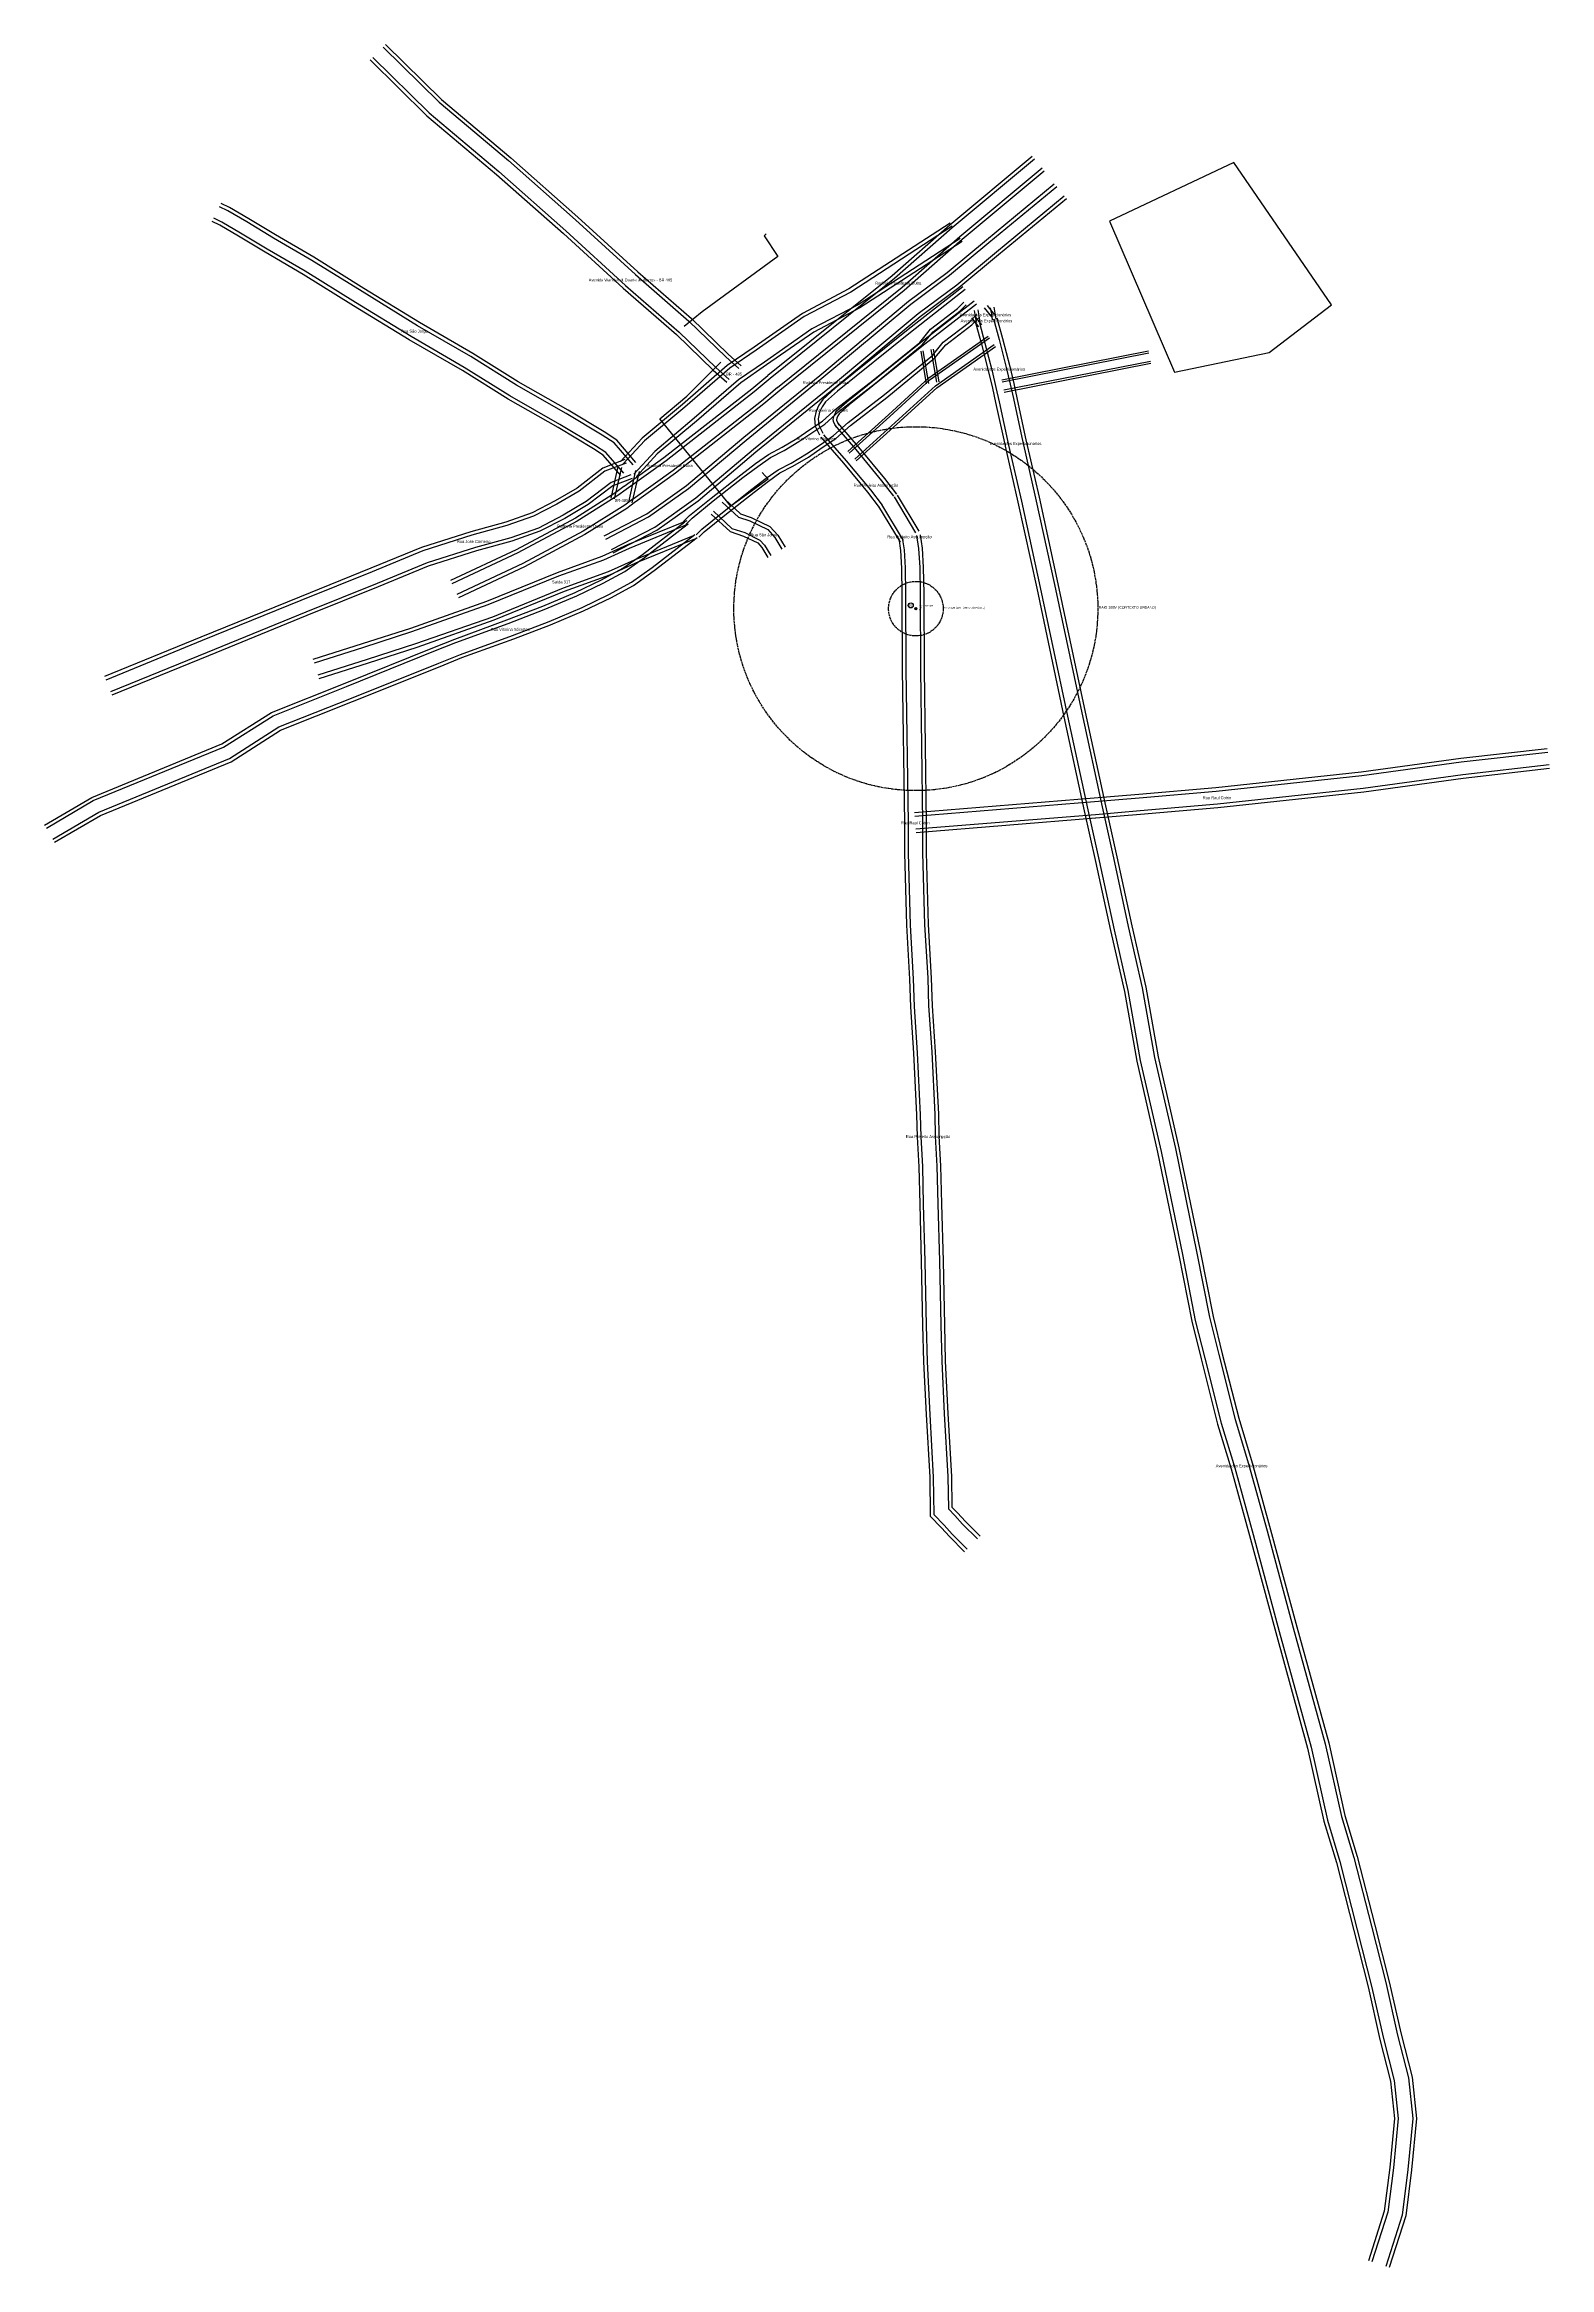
# Model space of a CAD drawing. Header units: metres. Extents: x 544523 to 545350, y 7511607 to 7512829.
import ezdxf
from ezdxf.enums import TextEntityAlignment as Align

# ---------------------------------------------------------------- set-up
doc = ezdxf.new("R2010")
doc.units = ezdxf.units.M
doc.linetypes.add('DASHED', pattern=[1.524, 1.27, -0.254])
for name, color, linetype in [('OBSTRUCOES_EDIF', 1, 'Continuous'), ('POSTES', 3, 'Continuous'), ('POSTES_DESCRICAO', 2, 'Continuous'), ('POSTES_NUMERO', 4, 'Continuous'), ('RAIO_INSPECAO_100M', 5, 'DASHED'), ('RAIO_INSPECAO_15M', 6, 'DASHED'), ('VIAS_BORDO', 8, 'Continuous'), ('VIAS_CALCADA', 9, 'Continuous')]:
    doc.layers.add(name, color=color, linetype=linetype)

msp = doc.modelspace()

# ---------------------------------------------------------------- linework, layer by layer
at = {"layer": 'OBSTRUCOES_EDIF'}
msp.add_lwpolyline([(545230.4, 7512685.9), (545176.7, 7512764.1), (545108.4, 7512732), (545144.2, 7512648.9), (545196.2, 7512659.8), (545230.4, 7512685.9)], close=True, dxfattribs=at)
at = {"layer": 'POSTES'}
for p, q in [((545001.3, 7512519), (545002.7, 7512519)), ((545002, 7512518.3), (545002, 7512519.7))]:
    msp.add_line(p, q, dxfattribs=at)
for radius in [0.6, 0.25]:
    msp.add_circle((545002, 7512519), radius, dxfattribs=at)
at = {"layer": 'POSTES_NUMERO'}
msp.add_circle((544999.2, 7512520.8), 1.4, dxfattribs=at)
at = {"layer": 'RAIO_INSPECAO_100M'}
msp.add_circle((545002, 7512519), 100, dxfattribs=at)
at = {"layer": 'RAIO_INSPECAO_15M'}
msp.add_circle((545002, 7512519), 15, dxfattribs=at)
at = {"layer": 'VIAS_BORDO'}
for points in [[(544703.6, 7512821.9), (544734.6, 7512791.4), (544772.9, 7512759.2), (544809.6, 7512726.7), (544842.5, 7512696.6), (544871.9, 7512671), (544892, 7512651.5), (544899.4, 7512644.9)], [(544709.2, 7512827.6), (544740, 7512797.4), (544778.1, 7512765.2), (544814.9, 7512732.6), (544847.9, 7512702.6), (544877.3, 7512676.9), (544897.5, 7512657.4), (544904.8, 7512650.9)], [(545067.2, 7512766), (545022, 7512728.3), (544990.2, 7512700.4), (544921.9, 7512645.5)], [(545071.4, 7512761), (545026.2, 7512723.3), (544994.4, 7512695.4), (544926, 7512640.4)], [(544831.7, 7512557.2), (544855.1, 7512569.4), (544877.1, 7512585.1), (544908.7, 7512611.6), (544950.4, 7512645.7), (544999.2, 7512686.3), (545020.5, 7512702.2), (545042.1, 7512720.2), (545079.4, 7512750.9)], [(544834.7, 7512551.5), (544858.5, 7512563.8), (544881.1, 7512579.9), (544912.8, 7512606.6), (544954.6, 7512640.6), (545003.2, 7512681.2), (545024.5, 7512697), (545046.3, 7512715.1), (545083.5, 7512745.9)], [(544841.5, 7512593.4), (544831.6, 7512604.8), (544826, 7512608.5), (544806.4, 7512620.2), (544778.9, 7512635.9), (544753.8, 7512651.6), (544724.6, 7512668.5), (544694, 7512687.2), (544666.4, 7512704.4), (544645.5, 7512716.6), (544630.8, 7512725.4), (544620.6, 7512731.4), (544616.2, 7512733.6)], [(544846.7, 7512598), (544836.2, 7512610.1), (544829.7, 7512614.4), (544809.9, 7512626.3), (544782.5, 7512641.9), (544757.4, 7512657.6), (544728.2, 7512674.5), (544697.7, 7512693.2), (544670.1, 7512710.4), (544649.1, 7512722.6), (544634.4, 7512731.5), (544623.9, 7512737.6), (544619.3, 7512739.9)], [(545021.9, 7512729.1), (544966.2, 7512692.9), (544940.7, 7512679.5), (544914.3, 7512661.1), (544899.7, 7512651.1), (544875, 7512629.7), (544852.9, 7512611.2), (544841.2, 7512598.5)], [(545026.3, 7512722.4), (544970.3, 7512686), (544944.9, 7512672.7), (544918.8, 7512654.5), (544904.6, 7512644.7), (544880.2, 7512623.6), (544858.5, 7512605.4), (544847, 7512593)], [(545029.1, 7512694.3), (544999, 7512670.8), (544958.9, 7512638.6), (544952.3, 7512632.6), (544950.5, 7512629.9), (544949.1, 7512626.9), (544948.3, 7512623.4), (544948.6, 7512619.8), (544950.8, 7512615.4)], [(544875.6, 7512565.3), (544879, 7512568.7), (544890.7, 7512578.2), (544907, 7512591), (544915.1, 7512597.2), (544922.1, 7512602.1), (544929.6, 7512606), (544937.7, 7512610.8), (544944.9, 7512615.7), (544951.9, 7512620.4), (544959.7, 7512627.4), (544979.9, 7512642.9), (545005.5, 7512663.9), (545011.5, 7512671.2), (545026.1, 7512682.4), (545029.7, 7512686)], [(545034, 7512688), (545003.9, 7512664.6), (544964.1, 7512632.5), (544958.3, 7512627.3), (544957.4, 7512626), (544956.7, 7512624.4), (544956.4, 7512622.9), (544956.5, 7512622), (544958, 7512619)], [(545037.3, 7512676.6), (545036.8, 7512679.9), (545036.2, 7512683.2)], [(545039.6, 7512684.4), (545043.5, 7512679.3)], [(545044.2, 7512677.8), (545043.7, 7512681.1), (545043.1, 7512684.4)], [(544881.3, 7512559.6), (544884.4, 7512562.7), (544895.7, 7512571.9), (544911.9, 7512584.7), (544919.8, 7512590.7), (544926.3, 7512595.3), (544933.4, 7512599), (544942, 7512604), (544949.4, 7512609.1), (544956.8, 7512614.1), (544964.8, 7512621.3), (544984.8, 7512636.7), (545011.1, 7512658.2), (545017.1, 7512665.4), (545031.4, 7512676.4), (545035.4, 7512680.4)], [(545034.1, 7512680.1), (545038, 7512675)], [(545036.9, 7512676.1), (545040, 7512664.9), (545044, 7512649.6), (545046, 7512640.6), (545047.8, 7512632.7)], [(545044.6, 7512678.2), (545047.7, 7512667), (545051.7, 7512651.5), (545053.8, 7512642.3), (545055.6, 7512634.4)], [(544965.4, 7512604.5), (544987.7, 7512624.6), (545009.9, 7512644.9), (545042.5, 7512667.8)], [(544968.4, 7512601.1), (544990.7, 7512621.3), (545012.8, 7512641.4), (545045.1, 7512664.1)], [(545009.1, 7512642.8), (545006.1, 7512660.7)], [(545013.6, 7512643.5), (545010.5, 7512661.4)], [(545049.5, 7512643.6), (545130, 7512659.5)], [(544921.9, 7512645.5), (544913.1, 7512638.1), (544864.8, 7512600.2), (544842.8, 7512584.5)], [(545050.3, 7512639.2), (545130.9, 7512655)], [(544926, 7512640.5), (544917.2, 7512633.1), (544868.7, 7512595), (544846.6, 7512579.2)], [(545055.6, 7512634.4), (545060.7, 7512610.5)], [(545047.8, 7512632.7), (545052.9, 7512608.8)], [(544951.3, 7512614.6), (544963.8, 7512600.2), (544977, 7512584.3), (544983.5, 7512575.9)], [(544957.4, 7512619.8), (544969.9, 7512605.4), (544983.2, 7512589.3), (544989.8, 7512580.8)], [(545052.9, 7512608.8), (545060, 7512578), (545070.4, 7512530.6), (545085.3, 7512460), (545096.5, 7512408.4), (545102.8, 7512380.4), (545110.9, 7512342.5), (545118.5, 7512309.1), (545125.3, 7512270.7), (545136.8, 7512220.7), (545148.5, 7512164.2), (545155.5, 7512127.9), (545160.8, 7512107.2), (545169.8, 7512071.4), (545177.2, 7512046.9), (545187.3, 7512010.2), (545201.7, 7511956.9), (545219.2, 7511893.3), (545228.2, 7511853.2), (545235, 7511830.6), (545244.5, 7511793.1), (545252.4, 7511762.1), (545259, 7511733.3), (545264.9, 7511710.2), (545267.1, 7511689.4), (545264.4, 7511662.2), (545261.4, 7511637.9), (545252.6, 7511610.5)], [(545060.7, 7512610.6), (545067.8, 7512579.8), (545078.2, 7512532.3), (545093.2, 7512461.7), (545104.3, 7512410.1), (545110.6, 7512382.1), (545118.7, 7512344.3), (545126.4, 7512310.7), (545133.2, 7512272.3), (545144.6, 7512222.4), (545156.3, 7512165.8), (545163.3, 7512129.6), (545168.5, 7512109.1), (545177.5, 7512073.5), (545184.8, 7512049.1), (545195, 7512012.3), (545209.4, 7511959), (545226.9, 7511895.3), (545235.9, 7511855.2), (545242.7, 7511832.8), (545252.3, 7511795.1), (545260.2, 7511764), (545266.7, 7511735.2), (545272.8, 7511711.6), (545275.1, 7511689.4), (545272.3, 7511661.3), (545269.2, 7511636.2), (545260.2, 7511608.1)], [(544842.8, 7512599), (544831, 7512594.5), (544817, 7512583.6), (544804.8, 7512576.4), (544791.9, 7512569.8), (544777.3, 7512564.7), (544758, 7512559.3), (544731, 7512550.8), (544703.2, 7512539.3), (544664, 7512523.5), (544609.9, 7512501.5), (544556.8, 7512479.8)], [(544840.2, 7512596.6), (544836.3, 7512579.4)], [(544845.3, 7512592.5), (544834.5, 7512588.3), (544820.9, 7512577.8), (544808.2, 7512570.3), (544794.6, 7512563.3), (544779.4, 7512558), (544760, 7512552.6), (544733.4, 7512544.2), (544705.9, 7512532.8), (544666.7, 7512517), (544612.5, 7512495), (544559.5, 7512473.3)], [(544842.8, 7512584.5), (544838.3, 7512581.2), (544815.9, 7512567.1), (544783.2, 7512549.6), (544747.1, 7512532.7)], [(544848, 7512594.9), (544844.1, 7512577.6)], [(544846.7, 7512579.3), (544842, 7512575.8), (544819.1, 7512561.5), (544786.1, 7512543.8), (544749.8, 7512526.8)], [(544890.8, 7512572.5), (544900.9, 7512563.1), (544908, 7512560.8), (544916.3, 7512556.7), (544918.9, 7512553.9), (544922.3, 7512548.2)], [(544895.6, 7512577.6), (544904.6, 7512569.3), (544910.7, 7512567.2), (544920.6, 7512562.5), (544924.6, 7512558.1), (544928.4, 7512551.7)], [(544983.2, 7512576.3), (544995, 7512556.5)], [(544990.1, 7512580.4), (545001.9, 7512560.6)], [(544524.2, 7512398.3), (544549.9, 7512413.5), (544621.6, 7512442.9), (544648.8, 7512460.2), (544689.2, 7512476.3), (544737.2, 7512495.6), (544749.3, 7512500.5), (544777.9, 7512510.9), (544797.8, 7512518.5), (544815.7, 7512526), (544830.2, 7512533.1), (544842.1, 7512539.5), (544852.9, 7512547.2), (544876.3, 7512565.2)], [(544671.5, 7512489.3), (544698.6, 7512497.9), (544725, 7512506.4), (544767, 7512521.2), (544805.8, 7512537), (544830.5, 7512545.9), (544844.6, 7512552.3), (544877.1, 7512565.7)], [(544527.7, 7512392.3), (544553.1, 7512407.2), (544624.8, 7512436.6), (544652, 7512454), (544691.8, 7512469.8), (544739.8, 7512489.1), (544751.8, 7512493.9), (544780.4, 7512504.3), (544800.5, 7512512), (544818.6, 7512519.7), (544833.3, 7512526.8), (544845.8, 7512533.5), (544857.1, 7512541.6), (544880.6, 7512559.7)], [(544673.6, 7512482.6), (544700.7, 7512491.2), (544727.3, 7512499.8), (544769.5, 7512514.6), (544808.3, 7512530.4), (544833.1, 7512539.5), (544847.4, 7512545.9), (544879.8, 7512559.2)], [(544994.5, 7512557.9), (544995.6, 7512551.3), (544996.1, 7512541.4), (544996.3, 7512527.2), (544996.5, 7512485.5), (544997.7, 7512401.3), (544997.7, 7512384.8), (544998.8, 7512345.1), (545000.5, 7512315.6), (545001, 7512300.3), (545002.8, 7512274.9), (545004.4, 7512240.8), (545004.7, 7512228.8), (545005.6, 7512212.4), (545006.1, 7512191.8), (545007, 7512160.2), (545007.7, 7512125.3), (545008.2, 7512105.2), (545009.6, 7512076.2), (545011.6, 7512041.8), (545011.9, 7512021.2), (545017.6, 7512015.3), (545021.9, 7512010.5), (545030.2, 7512002.2)], [(545002.4, 7512559.2), (545003.5, 7512552.1), (545004.1, 7512541.7), (545004.3, 7512527.3), (545004.5, 7512485.6), (545005.7, 7512401.4), (545005.7, 7512384.9), (545006.8, 7512345.4), (545008.5, 7512315.9), (545009, 7512300.7), (545010.7, 7512275.4), (545012.4, 7512241.1), (545012.7, 7512229.1), (545013.6, 7512212.7), (545014.1, 7512192), (545015, 7512160.4), (545015.7, 7512125.4), (545016.2, 7512105.5), (545017.6, 7512076.6), (545019.6, 7512042.1), (545019.9, 7512024.4), (545023.4, 7512020.7), (545027.7, 7512016), (545035.8, 7512007.9)], [(545349.2, 7512440), (545301.7, 7512434.7), (545247.1, 7512427.1), (545167.1, 7512418.6), (545124.7, 7512414.9), (545100.1, 7512412.8)], [(545350, 7512433.1), (545302.6, 7512427.7), (545247.9, 7512420.2), (545167.8, 7512411.6), (545125.3, 7512407.9), (545100.7, 7512405.8)], [(545100.1, 7512412.8), (545001.5, 7512404.8)], [(545100.7, 7512405.8), (545002, 7512397.9)]]:
    msp.add_lwpolyline(points, dxfattribs=at)
at = {"layer": 'VIAS_CALCADA'}
for points in [[(544710.6, 7512829), (544741.4, 7512798.8), (544779.5, 7512766.7), (544816.3, 7512734.1), (544849.2, 7512704.1), (544878.7, 7512678.4), (544898.9, 7512658.9), (544906.1, 7512652.4)], [(544702.2, 7512820.5), (544733.3, 7512789.9), (544771.6, 7512757.6), (544808.3, 7512725.2), (544841.2, 7512695.2), (544870.5, 7512669.6), (544890.7, 7512650.1), (544898.1, 7512643.4)], [(545065.9, 7512767.5), (545020.7, 7512729.8), (544988.9, 7512701.9), (544920.7, 7512647.1)], [(545072.6, 7512759.5), (545027.5, 7512721.8), (544995.6, 7512693.9), (544927.2, 7512638.9)], [(544830.8, 7512559), (544854.1, 7512571.1), (544875.9, 7512586.6), (544907.4, 7512613.2), (544949.2, 7512647.2), (544997.9, 7512687.9), (545019.2, 7512703.7), (545040.8, 7512721.7), (545078.1, 7512752.4)], [(544835.6, 7512549.7), (544859.6, 7512562.1), (544882.3, 7512578.3), (544914.1, 7512605.1), (544955.8, 7512639.1), (545004.4, 7512679.6), (545025.7, 7512695.5), (545047.5, 7512713.6), (545084.8, 7512744.3)], [(544839.9, 7512592.1), (544830.2, 7512603.3), (544824.9, 7512606.8), (544805.4, 7512618.5), (544777.9, 7512634.2), (544752.8, 7512649.9), (544723.6, 7512666.8), (544693, 7512685.5), (544665.4, 7512702.7), (544644.5, 7512714.9), (544629.8, 7512723.7), (544619.6, 7512729.7), (544615.3, 7512731.8)], [(544848.2, 7512599.4), (544837.6, 7512611.6), (544830.8, 7512616.1), (544810.9, 7512628), (544783.5, 7512643.7), (544758.5, 7512659.3), (544729.2, 7512676.2), (544698.7, 7512694.9), (544671.1, 7512712.1), (544650.1, 7512724.4), (544635.4, 7512733.2), (544624.8, 7512739.4), (544620.2, 7512741.6)], [(545020.8, 7512730.8), (544965.2, 7512694.7), (544939.7, 7512681.2), (544913.1, 7512662.7), (544898.4, 7512652.7), (544873.7, 7512631.2), (544851.6, 7512612.7), (544839.7, 7512599.8)], [(545027.4, 7512720.8), (544971.3, 7512684.3), (544945.9, 7512671), (544920, 7512652.9), (544905.8, 7512643.1), (544881.5, 7512622.1), (544859.8, 7512604), (544848.5, 7512591.7)], [(544919.7, 7512724.9), (544918.7, 7512723.8), (544926.2, 7512712.5), (544884.5, 7512682.1), (544874.6, 7512674)], [(545027.9, 7512695.9), (544997.7, 7512672.4), (544957.6, 7512640.1), (544950.8, 7512633.9), (544948.7, 7512630.9), (544947.2, 7512627.6), (544946.3, 7512623.5), (544946.7, 7512619.2), (544949, 7512614.6)], [(544874.2, 7512566.7), (544877.7, 7512570.2), (544889.5, 7512579.8), (544905.8, 7512592.6), (544913.9, 7512598.8), (544921.1, 7512603.8), (544928.6, 7512607.8), (544936.6, 7512612.5), (544943.8, 7512617.4), (544950.7, 7512622), (544958.4, 7512629), (544978.6, 7512644.5), (545004.1, 7512665.3), (545010.1, 7512672.6), (545024.8, 7512683.9), (545028.3, 7512687.5)], [(545035.3, 7512686.4), (545005.2, 7512663), (544965.4, 7512631), (544959.9, 7512626), (544959.2, 7512625), (544958.6, 7512623.7), (544958.4, 7512622.8), (544958.4, 7512622.5), (544959.7, 7512619.9)], [(545035.3, 7512676.3), (545034.8, 7512679.6), (545034.2, 7512682.9)], [(545041.2, 7512685.6), (545045.1, 7512680.6)], [(545046.2, 7512678.1), (545045.6, 7512681.4), (545045.1, 7512684.7)], [(544882.7, 7512558.2), (544885.7, 7512561.2), (544897, 7512570.4), (544913.1, 7512583.1), (544921, 7512589.1), (544927.3, 7512593.6), (544934.4, 7512597.3), (544943.1, 7512602.3), (544950.5, 7512607.5), (544958.1, 7512612.5), (544966.1, 7512619.7), (544986.1, 7512635.1), (545012.5, 7512656.8), (545018.5, 7512663.9), (545032.7, 7512674.9), (545036.8, 7512679)], [(545032.5, 7512678.9), (545036.4, 7512673.8)], [(545035, 7512675.6), (545038, 7512664.4), (545042, 7512649.1), (545044.1, 7512640.1), (545045.8, 7512632.2)], [(545046.5, 7512678.8), (545049.6, 7512667.5), (545053.7, 7512652), (545055.8, 7512642.7), (545057.5, 7512634.8)], [(544964.6, 7512605.4), (544986.9, 7512625.5), (545009.2, 7512645.8), (545041.8, 7512668.8)], [(544969.2, 7512600.2), (544991.5, 7512620.4), (545013.5, 7512640.4), (545045.8, 7512663.1)], [(545007.9, 7512642.6), (545004.9, 7512660.5)], [(545014.8, 7512643.7), (545011.7, 7512661.6)], [(545049.2, 7512644.8), (545129.8, 7512660.6)], [(544920.6, 7512647), (544911.8, 7512639.7), (544863.6, 7512601.8), (544841.7, 7512586.2)], [(544894.8, 7512654.5), (544876.1, 7512635.7)], [(545050.6, 7512638), (545131.1, 7512653.9)], [(544927.3, 7512638.9), (544918.4, 7512631.5), (544869.9, 7512593.4), (544847.8, 7512577.6)], [(544920.9, 7512590.1), (544900.3, 7512575.3), (544861.4, 7512623.4), (544876.1, 7512635.7)], [(545057.5, 7512634.8), (545062.7, 7512610.9)], [(544958.9, 7512621.1), (544971.4, 7512606.7), (544984.8, 7512590.6), (544991.4, 7512582)], [(545045.8, 7512632.3), (545051, 7512608.4)], [(544949.8, 7512613.3), (544962.3, 7512598.9), (544975.4, 7512583.1), (544981.9, 7512574.6)], [(545062.7, 7512611), (545069.8, 7512580.2), (545080.1, 7512532.7), (545095.1, 7512462.1), (545106.3, 7512410.6), (545112.5, 7512382.6), (545120.7, 7512344.7), (545128.3, 7512311.1), (545135.1, 7512272.7), (545146.6, 7512222.8), (545158.3, 7512166.2), (545165.3, 7512130.1), (545170.4, 7512109.6), (545179.4, 7512074.1), (545186.8, 7512049.7), (545196.9, 7512012.8), (545211.4, 7511959.6), (545228.9, 7511895.8), (545237.8, 7511855.8), (545244.6, 7511833.3), (545254.2, 7511795.6), (545262.1, 7511764.5), (545268.7, 7511735.7), (545274.8, 7511712), (545277.1, 7511689.4), (545274.3, 7511661.1), (545271.2, 7511635.8), (545262.1, 7511607.4)], [(544842.1, 7512600.9), (544830, 7512596.2), (544815.8, 7512585.3), (544803.8, 7512578.2), (544791.1, 7512571.6), (544776.7, 7512566.6), (544757.4, 7512561.2), (544730.3, 7512552.7), (544702.5, 7512541.2), (544663.3, 7512525.4), (544609.1, 7512503.3), (544556.1, 7512481.7)], [(544838.2, 7512597.1), (544834.3, 7512579.8)], [(545051, 7512608.3), (545058.1, 7512577.6), (545068.4, 7512530.2), (545083.4, 7512459.6), (545094.5, 7512408), (545100.8, 7512380), (545109, 7512342.1), (545116.6, 7512308.7), (545123.4, 7512270.3), (545134.8, 7512220.3), (545146.5, 7512163.8), (545153.6, 7512127.4), (545158.8, 7512106.7), (545167.8, 7512070.9), (545175.2, 7512046.4), (545185.3, 7512009.7), (545199.8, 7511956.4), (545217.2, 7511892.8), (545226.2, 7511852.7), (545233.1, 7511830.1), (545242.6, 7511792.6), (545250.5, 7511761.7), (545257, 7511732.8), (545262.9, 7511709.9), (545265.1, 7511689.4), (545262.4, 7511662.4), (545259.4, 7511638.4), (545250.7, 7511611.1)], [(544846.1, 7512590.6), (544835.5, 7512586.5), (544822, 7512576.2), (544809.2, 7512568.5), (544795.4, 7512561.5), (544780, 7512556.1), (544760.5, 7512550.7), (544734.1, 7512542.3), (544706.6, 7512531), (544667.4, 7512515.2), (544613.3, 7512493.1), (544560.2, 7512471.5)], [(544841.6, 7512586.1), (544837.2, 7512582.8), (544814.9, 7512568.8), (544782.3, 7512551.4), (544746.2, 7512534.5)], [(544849.9, 7512594.4), (544846, 7512577.1)], [(544917.5, 7512593.9), (544920.9, 7512590.1)], [(544847.9, 7512577.7), (544843.1, 7512574.1), (544820.1, 7512559.7), (544787, 7512542), (544750.7, 7512525)], [(544897, 7512579.1), (544905.6, 7512571.1), (544911.5, 7512569.1), (544921.8, 7512564.1), (544926.2, 7512559.3), (544930.1, 7512552.8)], [(544981.5, 7512575.2), (544993.3, 7512555.5)], [(544991.8, 7512581.4), (545003.6, 7512561.6)], [(544523.2, 7512400.1), (544549.1, 7512415.3), (544620.6, 7512444.7), (544647.9, 7512462), (544688.4, 7512478.1), (544736.5, 7512497.5), (544748.6, 7512502.3), (544777.2, 7512512.8), (544797.1, 7512520.3), (544814.8, 7512527.9), (544829.2, 7512534.8), (544841, 7512541.2), (544851.7, 7512548.8), (544875.1, 7512566.8)], [(544670.9, 7512491.2), (544698, 7512499.8), (544724.4, 7512508.3), (544766.3, 7512523.1), (544805.1, 7512538.8), (544829.7, 7512547.8), (544843.8, 7512554.2), (544876.3, 7512567.5)], [(544889.5, 7512571), (544899.9, 7512561.4), (544907.3, 7512558.9), (544915.1, 7512555.1), (544917.3, 7512552.7), (544920.6, 7512547.2)], [(544528.7, 7512390.6), (544553.9, 7512405.4), (544625.7, 7512434.8), (544652.9, 7512452.2), (544692.5, 7512467.9), (544740.6, 7512487.3), (544752.5, 7512492.1), (544781, 7512502.4), (544801.2, 7512510.1), (544819.4, 7512517.8), (544834.3, 7512525), (544846.8, 7512531.8), (544858.2, 7512540), (544881.8, 7512558.1)], [(544674.2, 7512480.7), (544701.3, 7512489.3), (544727.9, 7512497.9), (544770.2, 7512512.8), (544809, 7512528.6), (544833.9, 7512537.6), (544848.2, 7512544.1), (544880.5, 7512557.4)], [(544992.6, 7512557.6), (544993.6, 7512551), (544994.1, 7512541.3), (544994.3, 7512527.2), (544994.5, 7512485.5), (544995.7, 7512401.3), (544995.7, 7512384.8), (544996.8, 7512345), (544998.5, 7512315.5), (544999, 7512300.2), (545000.8, 7512274.8), (545002.4, 7512240.8), (545002.7, 7512228.7), (545003.6, 7512212.3), (545004.1, 7512191.7), (545005, 7512160.2), (545005.7, 7512125.2), (545006.2, 7512105.1), (545007.6, 7512076.1), (545009.6, 7512041.7), (545009.9, 7512020.4), (545016.1, 7512013.9), (545020.5, 7512009.1), (545028.8, 7512000.8)], [(545004.4, 7512559.5), (545005.5, 7512552.3), (545006.1, 7512541.7), (545006.3, 7512527.3), (545006.5, 7512485.6), (545007.7, 7512401.4), (545007.7, 7512385), (545008.8, 7512345.5), (545010.5, 7512316), (545011, 7512300.8), (545012.7, 7512275.5), (545014.4, 7512241.2), (545014.7, 7512229.1), (545015.6, 7512212.8), (545016.1, 7512192), (545017, 7512160.5), (545017.7, 7512125.5), (545018.2, 7512105.5), (545019.6, 7512076.7), (545021.6, 7512042.2), (545021.8, 7512025.3), (545024.9, 7512022.1), (545029.2, 7512017.4), (545037.3, 7512009.3)], [(545349, 7512442), (545301.5, 7512436.6), (545246.8, 7512429.1), (545166.9, 7512420.6), (545124.5, 7512416.9), (545099.9, 7512414.8)], [(545350.2, 7512431.1), (545302.8, 7512425.7), (545248.2, 7512418.2), (545168, 7512409.6), (545125.4, 7512405.9), (545100.9, 7512403.8)], [(545100, 7512414.8), (545001.3, 7512406.8)], [(545100.8, 7512403.8), (545002.2, 7512395.9)]]:
    msp.add_lwpolyline(points, dxfattribs=at)

# ---------------------------------------------------------------- texts
at = {"layer": 'POSTES_DESCRICAO', "color": 2}
for s, p in [('11m / 400 daN', (545003.8, 7512520.2)), ('B1', (545003.8, 7512519.1)), ('IP', (545003.8, 7512518))]:
    msp.add_text(s, height=0.85, dxfattribs=at).set_placement(p)
at = {"layer": 'POSTES_NUMERO', "color": 4}
msp.add_text('02', height=1.4, dxfattribs=at).set_placement((544999.2, 7512520.8), align=Align.MIDDLE_CENTER)
at = {"layer": 'RAIO_INSPECAO_100M', "color": 5}
msp.add_text('RAIO 100M (CONTEXTO URBANO)', height=1.4, dxfattribs=at).set_placement((545102.5, 7512519))
at = {"layer": 'RAIO_INSPECAO_15M', "color": 6}
msp.add_text('RAIO 15M (EM TORNO DO POSTE)', height=1, dxfattribs=at).set_placement((545017.2, 7512519))
at = {"layer": 'VIAS_BORDO', "color": 8}
for s, p in [('Avenida Wanderbilt Duarte de Barros - BR 485', (544845.2, 7512699.6)), ('Rodovia Presidente Dutra', (544992.3, 7512697.9)), ('Rua São Jorge', (544726.4, 7512671.5)), ('Avenida dos Expedicionários', (545040.2, 7512680.5)), ('Avenida dos Expedicionários', (545040.8, 7512677.2)), ('BR - 485', (544902.1, 7512647.9)), ('Avenida dos Expedicionários', (545047.8, 7512650.6)), ('Rodovia Presidente Dutra', (544952.5, 7512643.2)), ('Rua Vitorina Sócrates', (544953.9, 7512628)), ('Rua Vitorina Sócrates', (544947.2, 7512612.4)), ('Avenida dos Expedicionários', (545056.8, 7512609.7)), ('Rodovia Presidente Dutra', (544866.7, 7512597.6)), ('Rua Prefeito Assumpção', (544980.1, 7512586.8)), ('BR-485', (544840.2, 7512578.5)), ('Rodovia Presidente Dutra', (544817.5, 7512564.3)), ('Rua São Jorge', (544918.5, 7512559.6)), ('Rua José Carneiro', (544759, 7512555.9)), ('Rua Prefeito Assumpção', (544998.5, 7512558.5)), ('Saída 317', (544807.1, 7512533.7)), ('Rua Vitorina Sócrates', (544779.1, 7512507.6)), ('Rua Raul Cotrin', (545167.5, 7512415.1)), ('Rua Raul Cotrin', (545001.7, 7512401.3)), ('Rua Prefeito Assumpção', (545008.7, 7512228.9)), ('Avenida dos Expedicionários', (545181, 7512048))]:
    msp.add_text(s, height=1.6, dxfattribs=at).set_placement(p, align=Align.MIDDLE_CENTER)

doc.saveas('drawing.dxf')
